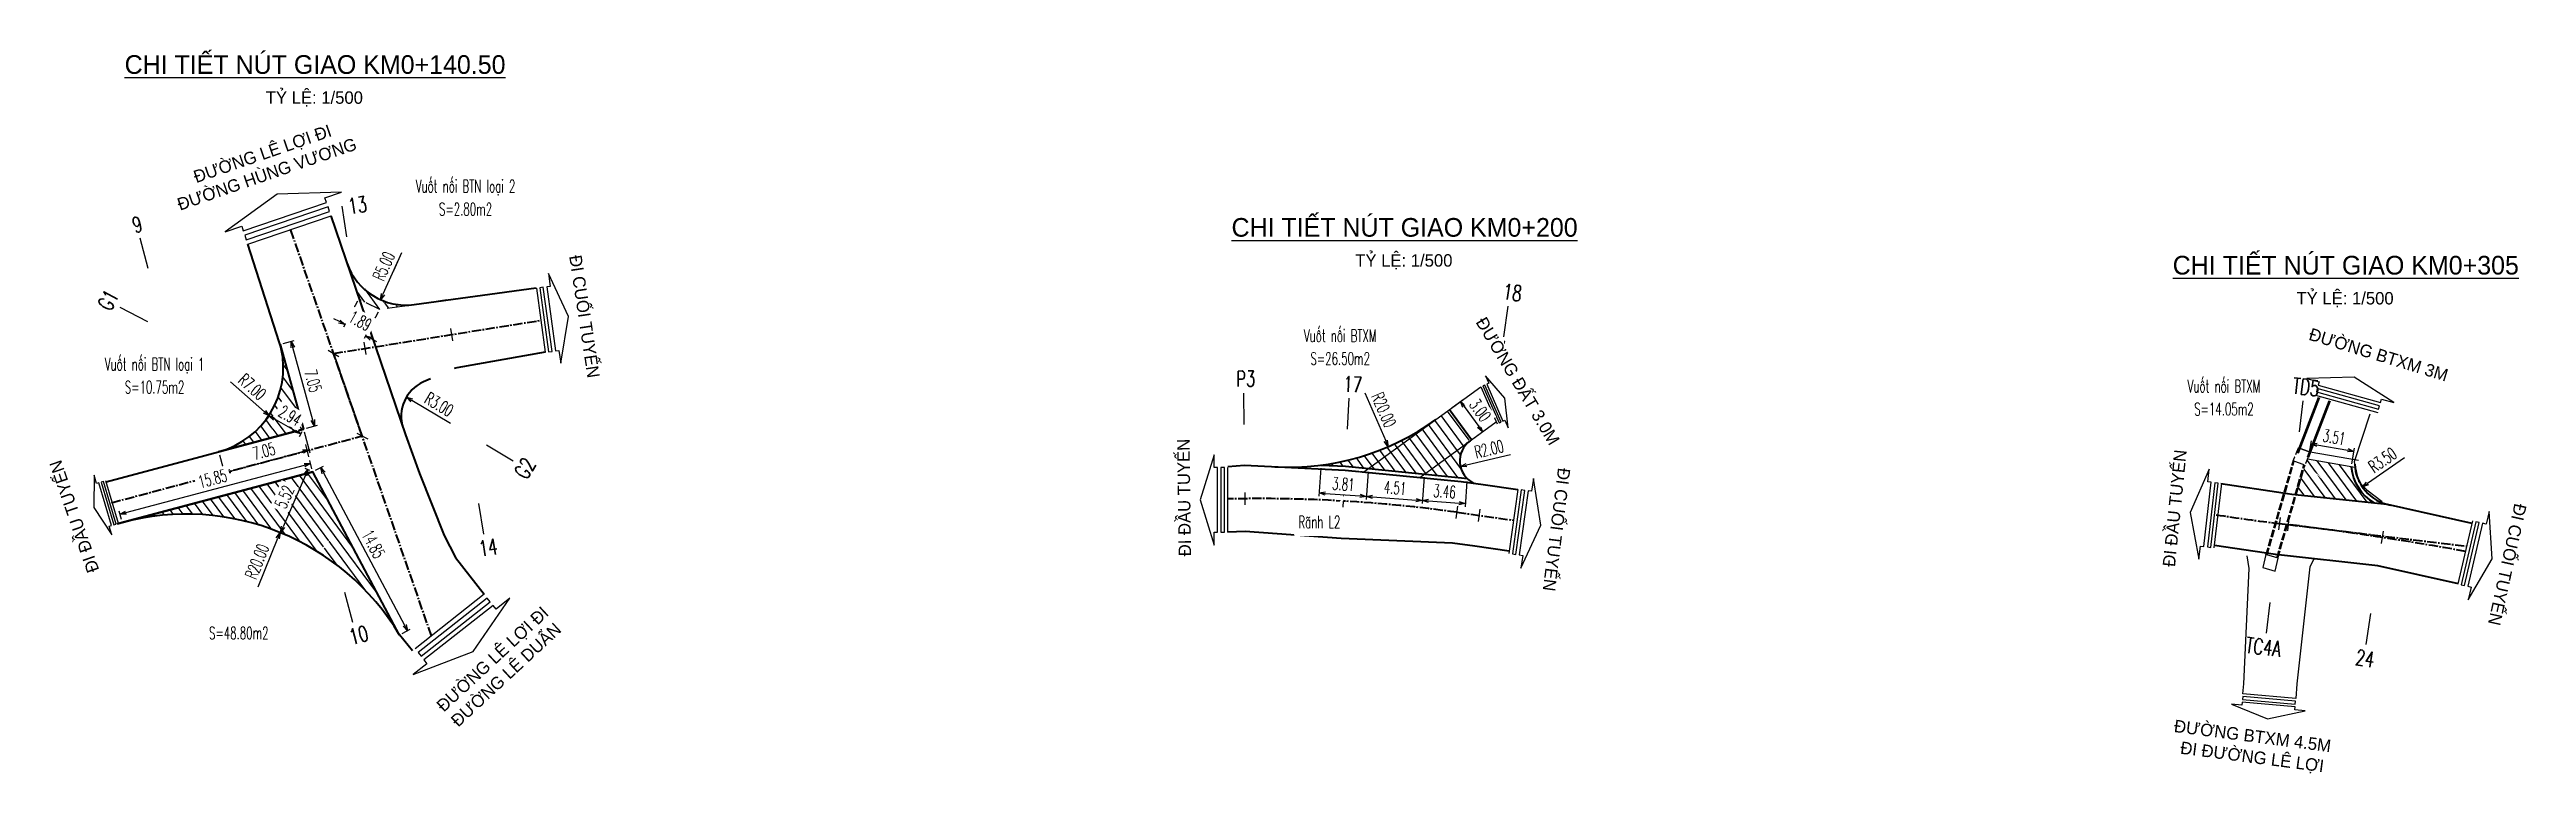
# Model space of a CAD drawing. Header units: centimetres. Extents: x 556321 to 560034, y 1839250 to 1840516.
# Drawn here: x 556499.8 to 556698.8, y 1839473.2 to 1839531.3 of the extents above; entities that cross this region are included whole.
import ezdxf
from ezdxf.enums import TextEntityAlignment as Align

# ---------------------------------------------------------------- set-up
doc = ezdxf.new("R2010")
doc.units = ezdxf.units.CM
doc.header["$MEASUREMENT"] = 0
doc.set_wipeout_variables(frame=1)
for name, pattern in [('ACAD_ISO02W100', [15, 12, -3]), ('ACAD_ISO03W100', [30, 12, -18]), ('CENTER2', [1.125, 0.75, -0.125, 0.125, -0.125])]:
    doc.linetypes.add(name, pattern=pattern)
for name, color, linetype in [('bovia', 1, 'Continuous'), ('CD', 6, 'Continuous'), ('Duong nhua Cu', 33, 'Continuous'), ('giaothong-leduong', 7, 'Continuous'), ('Line1', 40, 'Continuous'), ('sh(bs)', 31, 'Continuous'), ('SH1', 4, 'Continuous'), ('TEN', 7, 'Continuous'), ('ThongSoTuyen_TuyenPDP', 7, 'Continuous'), ('TUYEN', 7, 'Continuous'), ('vuot', 7, 'Continuous')]:
    doc.layers.add(name, color=color, linetype=linetype)
doc.styles.add('2D', font='vnsimple.shx', dxfattribs={"width": 0.6})
doc.styles.add('Khung ten', font='VHAVANB_3.TTF')
doc.styles.get("Standard").update_dxf_attribs({"font": 'Vnsimple.shx', "width": 0.7, "height": 2})
doc.dimstyles.new('D500', dxfattribs={"dimtxt": 1, "dimasz": 0.5, "dimexe": 0.25, "dimexo": 0.25, "dimgap": 0.35, "dimtad": 1, "dimzin": 0, "dimdsep": 46, "dimtxsty": '2D', "dimblk": 'OPEN30', "dimcen": 0, "dimdle": 0.7, "dimclrd": 7, "dimclre": 7, "dimclrt": 3, "dimaunit": 1, "dimadec": 3, "dimazin": 2, "dimtfac": 0.3478260869565218, "dimtix": 1, "dimtofl": 0, "dimtmove": 0, "dimatfit": 3, "dimldrblk": 'OPEN30', "dimfxl": 0, "dimtolj": 1, "dimtzin": 0, "dimarcsym": 0})
pattern_1 = [(306.551850037773, (-1181856.90266692, 2655771.721514723), (0.5020739027176107, 0.3722187477947708), [])]

msp = doc.modelspace()

# ---------------------------------------------------------------- texts
at = {"layer": 'sh(bs)', "color": 7, "lineweight": -2, "attachment_point": 1, "style": 'Khung ten'}
for s, insert, char_height, width, rotation in [('\\pi2.3395;®\xadêng lª lîi ®i \\P\\pi0.38217;®\xadêng hïng v\xad¬ng', (556509.0938035259, 1839520.779288232, -211.909), 1, 15.6354528111426, 19.09315439491431), ('\\pi3.0976;®i cuèi tuyÕn', (556542.1173050334, 1839517.952742414, -213.4455000000453), 1, 15.6354528111426, 278.5660927216898), ('§\xadêng §Êt 3.0m', (556615.2446419706, 1839509.958930064, -206.924), 1, 15.6354528111426, 300.8873392221798), ('\\pi3.3799;®i ®Çu tuyÕn', (556590.6023878282, 1839487.241724946, -5.912500002761988), 1, 15.6354528111426, 90.77501175448721), ('\\pi3.3799;®i ®Çu tuyÕn', (556504.0146057698, 1839486.008607787, -213.4455000000453), 1, 15.6354528111426, 109.14375151352587), ('\\pi3.0976;®i cuèi tuyÕn', (556622.4176386723, 1839500.722165366, -19.41560000276201), 1, 15.6354528111426, 262.84967221820636), ('\\pi3.0976;®i cuèi tuyÕn', (556699.5274450582, 1839497.741567621, -239.934700000383), 0.9999999999999999, 15.6354528111426, 257.548850006154), ('\\pi2.3395;®\xadêng lª lîi ®i \\P\\pi2.366;®\xadêng lª duÈn', (556529.123683233, 1839477.204902458, -213.4455000000453), 1, 15.6354528111426, 42.85838021147272), ('\\pi0.4779;®\xadêng btxm 4.5m \\P\\pi1.2043;®i ®\xadêng lª lîi', (556670.1326013692, 1839477.571412387, -418.6204999999592), 0.9999999999999999, 13.36492190141626, 352.61648671743336)]:
    msp.add_mtext(s, dxfattribs=dict(at, insert=insert, char_height=char_height, width=width, rotation=rotation))
at = {"layer": 'TEN', "color": 7, "style": 'Khung ten'}
for s, height, p in [('%%Uchi tiÕt nót giao km0+140.50', 1.5, (556521.1802397373, 1839530.130681976, 38.00000000036394)), ('tû lÖ: 1/500', 1, (556521.122488107, 1839527.47595575, 38.00000000036394)), ('%%Uchi tiÕt nót giao km0+305', 1.5, (556684.3209161563, 1839514.010905694, -168.9239999996361)), ('tû lÖ: 1/500', 1, (556684.263164526, 1839511.356179468, -168.9239999996361))]:
    msp.add_text(s, height=height, dxfattribs=at).set_placement(p, align=Align.MIDDLE_CENTER)
at = {"layer": 'ThongSoTuyen_TuyenPDP', "color": 1, "lineweight": -2, "width": 0.7}
for s, rotation, p in [('9', 14.91259113576902, (556506.6951499176, 1839516.577728173, -414.457)), ('13', 9.090174456956367, (556523.9414332294, 1839518.103353032, -414.457)), ('G1', 62.01600778614364, (556504.7544197805, 1839510.234835038, -414.457)), ('18', 352.0758411346093, (556616.5463869913, 1839511.301319999, -206.924)), ('P3', 0.5830077941097601, (556595.1883278334, 1839504.258043219, -206.924)), ('17', 356.6444512009488, (556603.7570280781, 1839503.858724229, -206.924)), ('TD5', 353.1055910955736, (556679.9970961218, 1839503.723514215, -413.9399999999592)), ('G2', 59.10479945822905, (556538.1916408819, 1839496.713879838, -414.457)), ('14', 9.090174456956367, (556534.4403356367, 1839490.587696618, -414.457)), ('10', 14.91259113576902, (556524.1157549091, 1839483.500727205, -414.457)), ('TC4A', 353.1055911220611, (556676.2429697526, 1839482.882903722, -413.9399999999592)), ('24', 351.2880242324454, (556685.0391975163, 1839481.916025458, -413.9399999999592))]:
    msp.add_text(s, height=1.25, rotation=rotation, dxfattribs=at).set_placement(p)
at = {"layer": 'vuot', "color": 3, "style": '2D', "width": 0.6}
msp.add_text('Vuèt nèi BTN lo¹i 1', height=0.9999999999999999, rotation=359.9953327796568, dxfattribs=at).set_placement((556515.0535329627, 1839485.805692506, -830.0930000000001), align=Align.CENTER)

# ---------------------------------------------------------------- blocks, each defined once
blk = doc.blocks.new('_Open30')
at = {"color": 0, "linetype": 'ByBlock', "lineweight": -2}
for p, q in [((-1, 0.26794919), (0, 0)), ((0, 0), (-1, -0.26794919)), ((0, 0), (-1, 0))]:
    blk.add_line(p, q, dxfattribs=at)
blk = doc.blocks.new('*D103')
at = {"layer": 'Defpoints', "color": 0, "lineweight": -2, "transparency": 16777216}
blk.add_point((556525.8478913775, 1839511.083817843, 415.886), dxfattribs=at)
at = {"layer": 'vuot', "color": 7, "lineweight": -2, "transparency": 16777216}
blk.add_line((556516.6129631759, 1839488.17517098), (556518.1832748539, 1839492.070568422), dxfattribs=at)
at = {"layer": 'vuot', "color": 3, "transparency": 16777216, "insert": (556516.5162938373, 1839490.208801978), "char_height": 1, "attachment_point": 5, "rotation": 68.04466249313846, "style": '2D', "bg_fill": 3, "box_fill_scale": 1.25, "bg_fill_color": 256, "bg_fill_true_color": 13158600, "bg_fill_transparency": 0}
blk.add_mtext('\\A1;R20.00', dxfattribs=at)
at = {"layer": 'Defpoints', "color": 0, "lineweight": -2, "transparency": 16777216}
blk.add_point((556518.3702167204, 1839492.534306213, 415.886), dxfattribs=at)
at = {"layer": 'vuot', "color": 7, "lineweight": -2, "transparency": 16777216, "xscale": 0.4999999999999999, "yscale": 0.4999999999999999, "zscale": 0.4999999999999999, "rotation": 68.04466249313847}
blk.add_blockref('_Open30', (556518.3702167204, 1839492.534306213), dxfattribs=at)
blk = doc.blocks.new('*D104')
at = {"layer": 'Defpoints', "color": 0, "lineweight": -2, "transparency": 16777216}
blk.add_point((556522.7254219953, 1839497.260187072, 414.457), dxfattribs=at)
at = {"layer": 'vuot', "color": 7, "lineweight": -2, "transparency": 16777216}
blk.add_line((556514.3981299947, 1839504.642687323), (556517.1133189143, 1839502.235556304), dxfattribs=at)
at = {"layer": 'vuot', "color": 3, "transparency": 16777216, "insert": (556516.1325295315, 1839504.241005803), "char_height": 1, "attachment_point": 5, "rotation": 318.441640532388, "style": '2D', "bg_fill": 3, "box_fill_scale": 1.25, "bg_fill_color": 256, "bg_fill_true_color": 13158600, "bg_fill_transparency": 0}
blk.add_mtext('\\A1;R7.00', dxfattribs=at)
at = {"layer": 'Defpoints', "color": 0, "lineweight": -2, "transparency": 16777216}
blk.add_point((556517.4874591198, 1839501.903865021, 414.457), dxfattribs=at)
at = {"layer": 'vuot', "color": 7, "lineweight": -2, "transparency": 16777216, "xscale": 0.5, "yscale": 0.5, "zscale": 0.5, "rotation": 318.441640532388}
blk.add_blockref('_Open30', (556517.4874591198, 1839501.903865021), dxfattribs=at)
blk = doc.blocks.new('*D105')
at = {"layer": 'Defpoints', "color": 0, "lineweight": -2, "transparency": 16777216}
for p in [(556525.9315798003, 1839504.937254486), (556528.511447115, 1839503.406148793)]:
    blk.add_point(p, dxfattribs=at)
at = {"layer": 'vuot', "color": 7, "lineweight": -2, "transparency": 16777216}
blk.add_line((556532.0618359424, 1839501.299055721), (556528.9414250007, 1839503.150964511), dxfattribs=at)
at = {"layer": 'vuot', "color": 3, "transparency": 16777216, "insert": (556531.150432694, 1839502.828380381), "char_height": 1, "attachment_point": 5, "rotation": 329.3116172637432, "style": '2D', "bg_fill": 3, "box_fill_scale": 1.25, "bg_fill_color": 256, "bg_fill_true_color": 13158600, "bg_fill_transparency": 0}
blk.add_mtext('\\A1;R3.00', dxfattribs=at)
at = {"layer": 'vuot', "color": 7, "lineweight": -2, "transparency": 16777216, "xscale": 0.5, "yscale": 0.5, "zscale": 0.5, "rotation": 149.3116172637432}
blk.add_blockref('_Open30', (556528.511447115, 1839503.406148793), dxfattribs=at)
blk = doc.blocks.new('*D106')
at = {"layer": 'bovia', "color": 7, "lineweight": -2, "transparency": 16777216}
blk.add_line((556528.115778604, 1839515.00839011), (556526.6350990476, 1839511.695669376), dxfattribs=at)
at = {"layer": 'Defpoints', "color": 0, "lineweight": -2, "transparency": 16777216}
blk.add_point((556526.4310684002, 1839511.239192109, -414.457), dxfattribs=at)
at = {"layer": 'bovia', "color": 3, "lineweight": -2, "transparency": 16777216, "insert": (556526.7014427966, 1839513.927120476), "char_height": 1, "attachment_point": 5, "rotation": 65.91689355895309, "style": '2D', "bg_fill": 3, "box_fill_scale": 1.25, "bg_fill_color": 256, "bg_fill_true_color": 13158600, "bg_fill_transparency": 0}
blk.add_mtext('\\A1;R5.00', dxfattribs=at)
at = {"layer": 'Defpoints', "color": 0, "lineweight": -2, "transparency": 16777216}
blk.add_point((556528.4713748754, 1839515.803964774, -414.457), dxfattribs=at)
at = {"layer": 'bovia', "color": 7, "lineweight": -2, "transparency": 16777216, "xscale": 0.5, "yscale": 0.5, "zscale": 0.5, "rotation": 245.9168935589531}
blk.add_blockref('_Open30', (556526.4310684002, 1839511.239192109), dxfattribs=at)
blk = doc.blocks.new('A$C50875B7A')
at = {"layer": 'giaothong-leduong', "linetype": 'Continuous'}
blk.add_line((-1.323758624494076e-06, 26.84161570714787), (12.61659001570661, 1.845183502417058), dxfattribs=at)
blk.add_lwpolyline([(3.725700207985938, 34.99500543926843), (6.249018475878984, 29.99571899836883), (4.686763526056893, 29.20719317556359), (17.30335486552212, 4.21076097083278), (18.86560981546063, 4.999286793638021), (21.38892808347009, 3.527384251356125e-07), (18.80633394536562, 20.65160618722439)], close=True, dxfattribs=at)
at = {"layer": 'giaothong-leduong'}
blk.add_lwpolyline([(15.74109991570003, 3.422235148027539), (3.124508576001972, 28.41866735299118), (1.562253626179881, 27.63014152995311), (14.17884496564511, 2.633709325222299)], close=True, dxfattribs=at)
blk = doc.blocks.new('*D107')
at = {"layer": 'bovia', "color": 7, "lineweight": -2, "transparency": 16777216}
for p, q in [((556520.3109970236, 1839500.614457875), (556520.7636712571, 1839498.925054637)), ((556513.5020463851, 1839498.790005051), (556513.9547206184, 1839497.100601812)), ((556514.3729787704, 1839497.471492792), (556520.2160035826, 1839499.037126571))]:
    blk.add_line(p, q, dxfattribs=at)
at = {"layer": 'Defpoints', "color": 0, "lineweight": -2, "transparency": 16777216}
for p in [(556520.2462922623, 1839500.855939332), (556513.4373416238, 1839499.031486507), (556520.6989664957, 1839499.166536094)]:
    blk.add_point(p, dxfattribs=at)
at = {"layer": 'bovia', "color": 7, "lineweight": -2, "transparency": 16777216, "xscale": 0.5, "yscale": 0.5, "zscale": 0.5}
for p, rotation in [((556520.6989664957, 1839499.166536094), 14.99999999973278), ((556513.8900158573, 1839497.342083269), 194.9999999997328)]:
    blk.add_blockref('_Open30', p, dxfattribs=dict(at, rotation=rotation))
at = {"layer": 'bovia', "color": 3, "lineweight": -2, "transparency": 16777216, "insert": (556517.0744949881, 1839499.075346634), "char_height": 1, "attachment_point": 5, "rotation": 14.999999999732779, "style": '2D', "bg_fill": 3, "box_fill_scale": 1.25, "bg_fill_color": 256, "bg_fill_true_color": 13158600, "bg_fill_transparency": 0}
blk.add_mtext('\\A1;7.05', dxfattribs=at)
blk = doc.blocks.new('*D108')
at = {"layer": 'bovia', "color": 7, "lineweight": -2, "transparency": 16777216}
for p, q in [((556518.6208085339, 1839507.708741456), (556519.5049201739, 1839507.951904355)), ((556521.0007068317, 1839501.570676961), (556519.3964656347, 1839507.403508865)), ((556520.4902388596, 1839500.911713136), (556521.3743504998, 1839501.154876035))]:
    blk.add_line(p, q, dxfattribs=at)
at = {"layer": 'Defpoints', "color": 0, "lineweight": -2, "transparency": 16777216}
for p in [(556518.3797594302, 1839507.642444174), (556519.2638710702, 1839507.885607073), (556520.2491897559, 1839500.845415854)]:
    blk.add_point(p, dxfattribs=at)
at = {"layer": 'bovia', "color": 7, "lineweight": -2, "transparency": 16777216, "xscale": 0.5, "yscale": 0.5, "zscale": 0.5}
for p, rotation in [((556519.2638710702, 1839507.885607073), 105.3781911536904), ((556521.1333013962, 1839501.088578753), 285.3781911536904)]:
    blk.add_blockref('_Open30', p, dxfattribs=dict(at, rotation=rotation))
at = {"layer": 'bovia', "color": 3, "lineweight": -2, "transparency": 16777216, "insert": (556521.0181531857, 1839504.712503672), "char_height": 1, "attachment_point": 5, "rotation": 285.37819115369035, "style": '2D', "bg_fill": 3, "box_fill_scale": 1.25, "bg_fill_color": 256, "bg_fill_true_color": 13158600, "bg_fill_transparency": 0}
blk.add_mtext('\\A1;7.05', dxfattribs=at)
blk = doc.blocks.new('*D109')
at = {"layer": 'bovia', "color": 7, "lineweight": -2, "transparency": 16777216}
for p, q in [((556517.5734725923, 1839502.09251085), (556517.3483012931, 1839501.700089857)), ((556519.59034066, 1839500.701839327), (556517.9064013233, 1839501.668084288)), ((556520.1247675226, 1839500.628576956), (556519.8995962235, 1839500.236155962))]:
    blk.add_line(p, q, dxfattribs=at)
at = {"layer": 'bovia', "color": 7, "lineweight": -2, "transparency": 16777216, "xscale": 0.5, "yscale": 0.5, "zscale": 0.5}
for p, rotation in [((556517.4727235264, 1839501.916928755), 150.1527815228153), ((556520.0240184568, 1839500.45299486), 330.1527815228153)]:
    blk.add_blockref('_Open30', p, dxfattribs=dict(at, rotation=rotation))
at = {"layer": 'bovia', "color": 3, "lineweight": -2, "transparency": 16777216, "insert": (556519.1714065848, 1839501.922214062), "char_height": 1, "attachment_point": 5, "rotation": 330.15278152281525, "style": '2D', "bg_fill": 3, "box_fill_scale": 1.25, "bg_fill_color": 256, "bg_fill_true_color": 13158600, "bg_fill_transparency": 0}
blk.add_mtext('\\A1;2.94', dxfattribs=at)
at = {"layer": 'Defpoints', "color": 0, "lineweight": -2, "transparency": 16777216}
for p in [(556517.4727235264, 1839501.916928755), (556517.6978948256, 1839502.309349749), (556520.2491897559, 1839500.845415854)]:
    blk.add_point(p, dxfattribs=at)
blk = doc.blocks.new('*D110')
at = {"layer": 'bovia', "color": 7, "lineweight": -2, "transparency": 16777216}
for p, q in [((556505.9884637133, 1839494.132638721), (556520.3353701563, 1839497.953100007)), ((556520.9299300532, 1839497.6634338), (556520.754201633, 1839498.323343433)), ((556505.6166985072, 1839493.585648215), (556505.440970087, 1839494.245557847))]:
    blk.add_line(p, q, dxfattribs=at)
at = {"layer": 'Defpoints', "color": 0, "lineweight": -2, "transparency": 16777216}
for p in [(556520.8185327079, 1839498.081762157), (556520.9942611281, 1839497.421852524, 1.42900000000003), (556505.6810295819, 1839493.344066939, 1.42900000000003)]:
    blk.add_point(p, dxfattribs=at)
at = {"layer": 'bovia', "color": 7, "lineweight": -2, "transparency": 16777216, "xscale": 0.5, "yscale": 0.5, "zscale": 0.5}
for p, rotation in [((556520.8185327079, 1839498.081762157), 14.9113545636438), ((556505.5053011618, 1839494.003976571), 194.9113545636438)]:
    blk.add_blockref('_Open30', p, dxfattribs=dict(at, rotation=rotation))
at = {"layer": 'bovia', "color": 3, "lineweight": -2, "transparency": 16777216, "insert": (556512.9431912806, 1839496.864245702), "char_height": 1, "attachment_point": 5, "rotation": 14.911354563643798, "style": '2D', "bg_fill": 3, "box_fill_scale": 1.25, "bg_fill_color": 256, "bg_fill_true_color": 13158600, "bg_fill_transparency": 0}
blk.add_mtext('\\A1;15.85', dxfattribs=at)
blk = doc.blocks.new('*D111')
at = {"layer": 'bovia', "color": 7, "lineweight": -2, "transparency": 16777216}
for p, q in [((556521.2149844258, 1839497.53924599), (556521.8516087083, 1839497.877839749)), ((556521.8656723425, 1839497.318999687), (556528.3699574607, 1839485.089637099)), ((556528.1888434076, 1839484.426990211), (556528.8254676902, 1839484.76558397))]:
    blk.add_line(p, q, dxfattribs=at)
at = {"layer": 'Defpoints', "color": 0, "lineweight": -2, "transparency": 16777216}
for p in [(556520.9942611281, 1839497.421852524, 1.42900000000003), (556527.9681201099, 1839484.309596745, 1.42900000000003), (556528.6047443926, 1839484.648190504)]:
    blk.add_point(p, dxfattribs=at)
at = {"layer": 'bovia', "color": 7, "lineweight": -2, "transparency": 16777216, "xscale": 0.5, "yscale": 0.5, "zscale": 0.5}
for p, rotation in [((556521.6308854106, 1839497.760446283), 118.006638669056), ((556528.6047443926, 1839484.648190504), 298.006638669056)]:
    blk.add_blockref('_Open30', p, dxfattribs=dict(at, rotation=rotation))
at = {"layer": 'bovia', "color": 3, "lineweight": -2, "transparency": 16777216, "insert": (556525.8682741137, 1839491.603456178), "char_height": 1, "attachment_point": 5, "rotation": 298.006638669056, "style": '2D', "bg_fill": 3, "box_fill_scale": 1.25, "bg_fill_color": 256, "bg_fill_true_color": 13158600, "bg_fill_transparency": 0}
blk.add_mtext('\\A1;14.85', dxfattribs=at)
blk = doc.blocks.new('*D112')
at = {"layer": 'bovia', "color": 7, "lineweight": -2, "transparency": 16777216}
for p, q in [((556520.7649917719, 1839497.521529814), (556520.3779458541, 1839497.689802143)), ((556520.4078606297, 1839497.131586139), (556518.6043670608, 1839492.983341258)), ((556518.5627890413, 1839492.456207507), (556518.1757431236, 1839492.624479835))]:
    blk.add_line(p, q, dxfattribs=at)
at = {"layer": 'Defpoints', "color": 0, "lineweight": -2, "transparency": 16777216}
for p in [(556520.9942611282, 1839497.421852524, 1.42900000000003), (556518.40501248, 1839492.524802545), (556518.7920583977, 1839492.356530217, 1.42900000000003)]:
    blk.add_point(p, dxfattribs=at)
at = {"layer": 'bovia', "color": 7, "lineweight": -2, "transparency": 16777216, "xscale": 0.5, "yscale": 0.5, "zscale": 0.5}
for p, rotation in [((556520.6072152106, 1839497.590124852), 66.50249329043764), ((556518.40501248, 1839492.524802545), 246.5024932904377)]:
    blk.add_blockref('_Open30', p, dxfattribs=dict(at, rotation=rotation))
at = {"layer": 'bovia', "color": 3, "lineweight": -2, "transparency": 16777216, "insert": (556518.7265980338, 1839495.396366486), "char_height": 1, "attachment_point": 5, "rotation": 66.50249329043767, "style": '2D', "bg_fill": 3, "box_fill_scale": 1.25, "bg_fill_color": 256, "bg_fill_true_color": 13158600, "bg_fill_transparency": 0}
blk.add_mtext('\\A1;5.52', dxfattribs=at)
blk = doc.blocks.new('*D114')
at = {"layer": 'bovia', "color": 7, "lineweight": -2, "transparency": 16777216}
for p, q in [((556523.1317364539, 1839509.478039915), (556522.6910670256, 1839509.71428228)), ((556524.5869135777, 1839511.134186859), (556523.4542846994, 1839509.021462836)), ((556526.2550298024, 1839510.239911701), (556525.1224009241, 1839508.127187678)), ((556525.6811915347, 1839508.111280027), (556526.121860963, 1839507.875037662))]:
    blk.add_line(p, q, dxfattribs=at)
at = {"layer": 'bovia', "color": 7, "lineweight": -2, "transparency": 16777216, "xscale": 0.5, "yscale": 0.5, "zscale": 0.5}
for p, rotation in [((556523.572405882, 1839509.24179755), 331.8042929834847), ((556525.2405221066, 1839508.347522392), 151.8042929834847)]:
    blk.add_blockref('_Open30', p, dxfattribs=dict(at, rotation=rotation))
at = {"layer": 'bovia', "color": 3, "lineweight": -2, "transparency": 16777216, "insert": (556524.8080760152, 1839509.543797999), "char_height": 1, "attachment_point": 5, "rotation": 331.8042929834847, "style": '2D', "bg_fill": 3, "box_fill_scale": 1.25, "bg_fill_color": 256, "bg_fill_true_color": 13158600, "bg_fill_transparency": 0}
blk.add_mtext('\\A1;1.89', dxfattribs=at)
at = {"layer": 'Defpoints', "color": 0, "lineweight": -2, "transparency": 16777216}
for p in [(556524.7050347604, 1839511.354521573, 13.70800000000003), (556526.3731509851, 1839510.460246415, 13.70800000000003), (556523.572405882, 1839509.24179755)]:
    blk.add_point(p, dxfattribs=at)
blk = doc.blocks.new('*D117')
at = {"layer": 'Defpoints', "color": 0, "lineweight": -2, "transparency": 16777216}
for p in [(556599.4573966844, 1839517.789379255, 411.989), (556607.3923693402, 1839499.430833318, 411.989)]:
    blk.add_point(p, dxfattribs=at)
at = {"layer": 'vuot', "color": 7, "lineweight": -2, "transparency": 16777216}
blk.add_line((556605.5276507656, 1839503.745091614), (556607.1939950237, 1839499.889796966), dxfattribs=at)
at = {"layer": 'vuot', "color": 3, "lineweight": -2, "transparency": 16777216, "insert": (556607.041873939, 1839502.384162453), "char_height": 1, "attachment_point": 5, "rotation": 293.3750765226343, "style": '2D', "bg_fill": 3, "box_fill_scale": 1.25, "bg_fill_color": 256, "bg_fill_true_color": 13158600, "bg_fill_transparency": 0}
blk.add_mtext('\\A1;R20.00', dxfattribs=at)
at = {"layer": 'vuot', "color": 7, "lineweight": -2, "transparency": 16777216, "xscale": 0.5, "yscale": 0.5, "zscale": 0.5, "rotation": 293.3750765226343}
blk.add_blockref('_Open30', (556607.3923693402, 1839499.430833318), dxfattribs=at)
blk = doc.blocks.new('*D118')
at = {"layer": 'vuot', "color": 7, "lineweight": -2, "transparency": 16777216}
blk.add_line((556617.2170709468, 1839498.772430238), (556613.6845167283, 1839497.943218983), dxfattribs=at)
at = {"layer": 'vuot', "color": 3, "lineweight": -2, "transparency": 16777216, "insert": (556615.4999341099, 1839499.242463087), "char_height": 1, "attachment_point": 5, "rotation": 13.210117622376446, "style": '2D', "bg_fill": 3, "box_fill_scale": 1.25, "bg_fill_color": 256, "bg_fill_true_color": 13158600, "bg_fill_transparency": 0}
blk.add_mtext('\\A1;R2.00', dxfattribs=at)
at = {"layer": 'Defpoints', "color": 0, "lineweight": -2, "transparency": 16777216}
for p in [(556613.1977474462, 1839497.82895759, 411.989), (556615.1448245742, 1839498.286003164, 411.989)]:
    blk.add_point(p, dxfattribs=at)
at = {"layer": 'vuot', "color": 7, "lineweight": -2, "transparency": 16777216, "xscale": 0.4999999999999999, "yscale": 0.4999999999999999, "zscale": 0.4999999999999999, "rotation": 193.2101176223765}
blk.add_blockref('_Open30', (556613.1977474462, 1839497.82895759), dxfattribs=at)
blk = doc.blocks.new('*D120')
at = {"layer": 'Defpoints', "color": 0, "lineweight": -2, "transparency": 16777216}
blk.add_point((556612.3261437009, 1839502.423087561, 411.989), dxfattribs=at)
at = {"layer": 'vuot', "color": 7, "lineweight": -2, "transparency": 16777216}
for p, q in [((556612.5283228899, 1839502.570137129), (556613.4100211461, 1839503.211416522)), ((556613.501941093, 1839502.660008575), (556614.678337637, 1839501.042575061)), ((556614.292917706, 1839500.143986858), (556615.1746159621, 1839500.785266251))]:
    blk.add_line(p, q, dxfattribs=at)
at = {"layer": 'vuot', "color": 7, "lineweight": -2, "transparency": 16777216, "xscale": 0.5, "yscale": 0.5, "zscale": 0.5}
for p, rotation in [((556613.207841957, 1839503.064366953), 126.0292560952485), ((556614.972436773, 1839500.638216683), 306.0292560952486)]:
    blk.add_blockref('_Open30', p, dxfattribs=dict(at, rotation=rotation))
at = {"layer": 'vuot', "color": 3, "lineweight": -2, "transparency": 16777216, "insert": (556614.7775486084, 1839502.35126035), "char_height": 1, "attachment_point": 5, "rotation": 306.0292560952485, "style": '2D', "bg_fill": 3, "box_fill_scale": 1.25, "bg_fill_color": 256, "bg_fill_true_color": 13158600, "bg_fill_transparency": 0}
blk.add_mtext('\\A1;3.00', dxfattribs=at)
at = {"layer": 'Defpoints', "color": 0, "lineweight": -2, "transparency": 16777216}
for p in [(556614.0907385169, 1839499.99693729, 411.989), (556614.972436773, 1839500.638216683)]:
    blk.add_point(p, dxfattribs=at)
blk = doc.blocks.new('*D121')
at = {"layer": 'vuot', "color": 7, "lineweight": -2, "transparency": 16777216}
for p, q in [((556601.9791084558, 1839497.701986691), (556601.8155082106, 1839495.466655896)), ((556605.7774259023, 1839497.423993981), (556605.6138256572, 1839495.188663186)), ((556602.3324227188, 1839495.679492433), (556605.1334077232, 1839495.474492871))]:
    blk.add_line(p, q, dxfattribs=at)
at = {"layer": 'vuot', "color": 7, "lineweight": -2, "transparency": 16777216, "xscale": 0.5, "yscale": 0.5, "zscale": 0.5}
for p, rotation in [((556601.8337564977, 1839495.715989007), 175.814077947952), ((556605.6320739442, 1839495.437996297), 355.814077947952)]:
    blk.add_blockref('_Open30', p, dxfattribs=dict(at, rotation=rotation))
at = {"layer": 'vuot', "color": 3, "lineweight": -2, "transparency": 16777216, "insert": (556603.7949593969, 1839496.424725228), "char_height": 1, "attachment_point": 5, "rotation": 355.814077947952, "style": '2D', "bg_fill": 3, "box_fill_scale": 1.25, "bg_fill_color": 256, "bg_fill_true_color": 13158600, "bg_fill_transparency": 0}
blk.add_mtext('\\A1;3.81', dxfattribs=at)
at = {"layer": 'Defpoints', "color": 0, "lineweight": -2, "transparency": 16777216}
for p in [(556601.9973567429, 1839497.951319802, 411.989), (556605.7956741893, 1839497.673327092, 411.989), (556605.6320739442, 1839495.437996297)]:
    blk.add_point(p, dxfattribs=at)
blk = doc.blocks.new('*D122')
at = {"layer": 'Defpoints', "color": 0, "lineweight": -2, "transparency": 16777216}
blk.add_point((556610.2861648207, 1839497.229783457, 411.989), dxfattribs=at)
at = {"layer": 'vuot', "color": 7, "lineweight": -2, "transparency": 16777216}
for p, q in [((556605.7774259024, 1839497.423993981), (556605.6138256573, 1839495.188663187)), ((556610.2679165336, 1839496.980450346), (556610.1126802382, 1839494.859399297)), ((556606.1307401655, 1839495.401499723), (556609.6322623041, 1839495.145228982))]:
    blk.add_line(p, q, dxfattribs=at)
at = {"layer": 'vuot', "color": 7, "lineweight": -2, "transparency": 16777216, "xscale": 0.5, "yscale": 0.5, "zscale": 0.5}
for p, rotation in [((556605.6320739443, 1839495.437996297), 175.8140779479521), ((556610.1309285252, 1839495.108732407), 355.8140779479521)]:
    blk.add_blockref('_Open30', p, dxfattribs=dict(at, rotation=rotation))
at = {"layer": 'vuot', "color": 3, "lineweight": -2, "transparency": 16777216, "insert": (556607.9435454108, 1839496.121096928), "char_height": 1, "attachment_point": 5, "rotation": 355.81407794795206, "style": '2D', "bg_fill": 3, "box_fill_scale": 1.25, "bg_fill_color": 256, "bg_fill_true_color": 13158600, "bg_fill_transparency": 0}
blk.add_mtext('\\A1;4.51', dxfattribs=at)
at = {"layer": 'Defpoints', "color": 0, "lineweight": -2, "transparency": 16777216}
for p in [(556605.7956741895, 1839497.673327092, 411.989), (556610.1309285252, 1839495.108732407)]:
    blk.add_point(p, dxfattribs=at)
blk = doc.blocks.new('*D123')
at = {"layer": 'vuot', "color": 7, "lineweight": -2, "transparency": 16777216}
for p, q in [((556610.2679165336, 1839496.980450346), (556610.1126802382, 1839494.859399297)), ((556613.7127113276, 1839496.622107974), (556613.5652079305, 1839494.60671438)), ((556610.6295947463, 1839495.072235833), (556613.0847899964, 1839494.892544064))]:
    blk.add_line(p, q, dxfattribs=at)
at = {"layer": 'vuot', "color": 7, "lineweight": -2, "transparency": 16777216, "xscale": 0.5, "yscale": 0.5, "zscale": 0.5}
for p, rotation in [((556610.1309285252, 1839495.108732407), 175.8140779479521), ((556613.5834562175, 1839494.85604749), 355.8140779479521)]:
    blk.add_blockref('_Open30', p, dxfattribs=dict(at, rotation=rotation))
at = {"layer": 'vuot', "color": 3, "lineweight": -2, "transparency": 16777216, "insert": (556611.9192365473, 1839495.830122525), "char_height": 1, "attachment_point": 5, "rotation": 355.81407794795206, "style": '2D', "bg_fill": 3, "box_fill_scale": 1.25, "bg_fill_color": 256, "bg_fill_true_color": 13158600, "bg_fill_transparency": 0}
blk.add_mtext('\\A1;3.46', dxfattribs=at)
at = {"layer": 'Defpoints', "color": 0, "lineweight": -2, "transparency": 16777216}
for p in [(556610.2861648207, 1839497.229783457, 411.989), (556613.7309596147, 1839496.871441084, 413.94), (556613.5834562175, 1839494.85604749)]:
    blk.add_point(p, dxfattribs=at)
blk = doc.blocks.new('*D124')
at = {"layer": 'TUYEN', "color": 7, "lineweight": -2, "transparency": 16777216}
blk.add_line((556689.0493532586, 1839498.545860718), (556686.0637097749, 1839496.483710481), dxfattribs=at)
at = {"layer": 'TUYEN', "color": 3, "lineweight": -2, "transparency": 16777216, "insert": (556687.2791725477, 1839498.356255743), "char_height": 1, "attachment_point": 5, "rotation": 34.63239955179136, "style": '2D', "bg_fill": 3, "box_fill_scale": 1.25, "bg_fill_color": 256, "bg_fill_true_color": 13158600, "bg_fill_transparency": 0}
blk.add_mtext('\\A1;R3.50', dxfattribs=at)
at = {"layer": 'Defpoints', "color": 0, "lineweight": -2, "transparency": 16777216}
for p in [(556688.5321551749, 1839498.188637842, 406.157), (556685.6523022082, 1839496.19955592, 406.157)]:
    blk.add_point(p, dxfattribs=at)
at = {"layer": 'TUYEN', "color": 7, "lineweight": -2, "transparency": 16777216, "xscale": 0.4999999999999999, "yscale": 0.4999999999999999, "zscale": 0.4999999999999999, "rotation": 214.6323995517913}
blk.add_blockref('_Open30', (556685.6523022082, 1839496.19955592), dxfattribs=at)
blk = doc.blocks.new('*D126')
at = {"layer": 'Defpoints', "color": 0, "lineweight": -2, "transparency": 16777216}
blk.add_point((556684.7508190176, 1839497.812477148, 406.157), dxfattribs=at)
at = {"layer": 'TUYEN', "color": 7, "lineweight": -2, "transparency": 16777216}
for p, q in [((556681.340896691, 1839498.664023958), (556681.5589697193, 1839499.908073885)), ((556682.0082953997, 1839499.575498431), (556684.4764013201, 1839499.142857167)), ((556684.7939840634, 1839498.058722511), (556685.012057092, 1839499.302772439))]:
    blk.add_line(p, q, dxfattribs=at)
at = {"layer": 'TUYEN', "color": 7, "lineweight": -2, "transparency": 16777216, "xscale": 0.5, "yscale": 0.5, "zscale": 0.5}
for p, rotation in [((556681.5158046735, 1839499.661828522), 170.0574761132935), ((556684.9688920463, 1839499.056527075), 350.0574761132935)]:
    blk.add_blockref('_Open30', p, dxfattribs=dict(at, rotation=rotation))
at = {"layer": 'TUYEN', "color": 3, "lineweight": -2, "transparency": 16777216, "insert": (556683.3891095156, 1839500.196412033), "char_height": 1, "attachment_point": 5, "rotation": 350.05747611329355, "style": '2D', "bg_fill": 3, "box_fill_scale": 1.25, "bg_fill_color": 256, "bg_fill_true_color": 13158600, "bg_fill_transparency": 0}
blk.add_mtext('\\A1;3.51', dxfattribs=at)
at = {"layer": 'Defpoints', "color": 0, "lineweight": -2, "transparency": 16777216}
for p in [(556681.2977316452, 1839498.417778594, 406.157), (556684.9688920463, 1839499.056527075)]:
    blk.add_point(p, dxfattribs=at)

# ---------------------------------------------------------------- hatches: boundary and pattern name
at = {"layer": 'vuot'}
h = msp.add_hatch(dxfattribs=at)
h.set_pattern_fill('ANSI31', color=8, scale=4.999999999999999, angle=-98.44814996222703, style=0)
h.set_pattern_definition(pattern_1)
edge = h.paths.add_edge_path()
edge.add_arc((556529.0781518291, 1839516.468127948), 5.855308051032789, 210.948248597606, 261.0232858638172)
edge.add_line((556528.1645303091, 1839510.684536668), (556526.3740766244, 1839510.45782583))
edge.add_line((556526.3740766244, 1839510.45782583), (556524.8794384525, 1839511.183281365))
edge.add_line((556524.8794384525, 1839511.183281365), (556524.7059788281, 1839511.352135361))
edge.add_line((556524.7059788281, 1839511.352135361), (556524.0564513961, 1839513.456955895))
at = {"layer": 'vuot', "lineweight": -2}
h = msp.add_hatch(dxfattribs=at)
h.set_pattern_fill('ANSI31', color=8, scale=4.999999999999999, angle=-98.44814996222703, style=0)
h.set_pattern_definition([(306.551850037773, (0, 0), (0.5020739027176107, 0.3722187477947708), [])])
h.paths.add_polyline_path([(556518.3752631776, 1839507.651376347, -0.2511427557203453), (556516.9095931974, 1839501.201012707), (556517.85094856, 1839500.828190516), (556516.886571477, 1839501.174660001, -0.1485809186823931), (556513.427682365, 1839499.028898317), (556520.2491897559, 1839500.845415854)])
at = {"layer": 'vuot'}
h = msp.add_hatch(dxfattribs=at)
h.set_pattern_fill('ANSI31', color=8, scale=4.999999999999999, angle=-98.44814996222703, style=0)
h.set_pattern_definition([(306.551850037773, (-1181826.641529393, 2655754.465481637), (0.5020739027176107, 0.3722187477947708), [])])
h.paths.add_polyline_path([(556613.2837033264, 1839496.933704647), (556613.7309596144, 1839496.871441084, -0.4461583219464066), (556613.8906277101, 1839499.843883206, -0.006128337457308315), (556613.8891911503, 1839499.845808371), (556610.2915219871, 1839497.229254308)])
h.paths.add_polyline_path([(556610.2915219874, 1839497.229254308), (556613.8891911503, 1839499.845808371, -0.4142135623477313), (556613.9108035006, 1839499.982697477), (556612.2038970572, 1839502.329633381), (556605.800927387, 1839497.672808212)])
h.paths.add_polyline_path([(556605.8009273871, 1839497.672808212), (556611.2210288257, 1839501.614801709, -0.1260276065143014), (556601.9973567422, 1839497.951319802), (556603.9490576291, 1839497.85572476)])
h = msp.add_hatch(dxfattribs=at)
h.set_pattern_fill('ANSI31', color=8, scale=4.999999999999999, angle=-98.44814996222703, style=0)
h.set_pattern_definition([(306.551850037773, (-1181852.141396247, 2655767.867538486), (0.5020739027176107, 0.3722187477947708), [])])
h.paths.add_polyline_path([(556685.457326648, 1839496.516684036, -0.02430566600808765), (556685.309577515, 1839496.822990294), (556685.3557748917, 1839496.618746279)], flags=17)
edge = h.paths.add_edge_path()
edge.add_arc((556688.5321551762, 1839498.188637843), 3.800000001504174, 185.6809933917672, 239.4402556588306)
edge.add_line((556686.6000963304, 1839494.916459879), (556680.1933461686, 1839495.609138206))
edge.add_line((556680.1933461686, 1839495.609138206), (556681.2725977935, 1839498.422184379))
edge.add_line((556681.2725977935, 1839498.422184379), (556684.7508190178, 1839497.812477148))
h = msp.add_hatch(dxfattribs=at)
h.set_pattern_fill('ANSI31', color=8, scale=4.999999999999999, angle=-98.44814996222703, style=0)
h.set_pattern_definition(pattern_1)
h.paths.add_polyline_path([(556527.9707082987, 1839484.29993749), (556520.9942611281, 1839497.421852524), (556505.6713703234, 1839493.341478748, -0.3344217357487235)])

# ---------------------------------------------------------------- linework, layer by layer
at = {"layer": 'SH1'}
for points, elevation in [([(556682.1048738935, 1839503.391242784), (556680.3891470184, 1839498.918961985)], -8.354999999959261), ([(556682.200108911, 1839503.36029858), (556680.4825121897, 1839498.883143766)], -8.354999999959261), ([(556682.9619890513, 1839503.112744946), (556681.2294335585, 1839498.596598014)], -8.354999999959261), ([(556683.0572240688, 1839503.081800741), (556681.3227987298, 1839498.560779795)], -8.354999999959261), ([(556686.2398879688, 1839502.047674804), (556684.9949473493, 1839498.21619991), (556685.3550091084, 1839496.624477123), (556686.0200723781, 1839495.956098214), (556687.25108457, 1839495.021127635)], -7.782999999959259), ([(556681.0368678513, 1839497.949727227), (556680.0928817265, 1839498.285030368)], -6.741999999959262), ([(556681.4593327114, 1839499.00410735), (556680.5153465866, 1839499.33941049)], -6.626999999959253), ([(556676.3794157683, 1839490.67164132), (556676.5245896993, 1839489.635361414), (556676.1001715324, 1839480.375310823), (556676.0306461884, 1839479.588050487)], 0.01500000004074309), ([(556681.7887003209, 1839490.453019875), (556681.4413141453, 1839489.787777693), (556680.3995182904, 1839480.36887102), (556680.3029169737, 1839479.210753319)], 0.01500000004074309)]:
    msp.add_lwpolyline(points, dxfattribs=dict(at, elevation=elevation))
for points, elevation in [([(556681.4593327114, 1839499.00410735), (556681.0368678513, 1839497.949727227), (556680.0928817265, 1839498.285030368), (556680.5153465866, 1839499.33941049)], -6.626999999959253), ([(556678.8888576849, 1839490.470119997), (556677.8894990842, 1839490.766130785), (556677.6576658754, 1839489.736011198), (556678.6570244763, 1839489.44000041)], -6.235999999959233)]:
    msp.add_lwpolyline(points, close=True, dxfattribs=dict(at, elevation=elevation))
at = {"layer": 'ThongSoTuyen_TuyenPDP', "color": 1, "lineweight": -2}
for p, q in [((556523.7446029152, 1839516.290815888, -414.457), (556523.3496310771, 1839518.759418174, -414.457)), ((556507.7591808997, 1839513.75653224, -414.457), (556507.1158180132, 1839516.172331113, -414.457)), ((556507.7340400269, 1839509.44894156, -414.457), (556505.5263432184, 1839510.622003708, -414.457)), ((556616.6783915545, 1839508.254024218, -206.924), (556617.023047014, 1839510.730152772, -206.924)), ((556595.8175014472, 1839501.224426868, -206.924), (556595.7920633722, 1839503.724297446, -206.924)), ((556604.1177716709, 1839500.83242074, -206.924), (556604.2641014248, 1839503.328134586, -206.924)), ((556680.5972243997, 1839500.629099313, -413.9399999999592), (556680.8973243046, 1839503.111021964, -413.9399999999592)), ((556534.9491284377, 1839499.57203354, -414.457), (556537.0943982381, 1839498.288360107, -414.457)), ((556534.3168136922, 1839494.871988328, -414.457), (556534.7117855303, 1839492.403386042, -414.457)), ((556523.5554537378, 1839487.74964177, -414.457), (556524.1988166245, 1839485.333842897, -414.457)), ((556678.2146114585, 1839486.925459402, -413.9399999999592), (556677.9145115546, 1839484.443536751, -413.9399999999592)), ((556686.3008863215, 1839486.022297847, -413.9399999999592), (556685.9222177501, 1839483.551142224, -413.9399999999592))]:
    msp.add_line(p, q, dxfattribs=at)
at = {"layer": 'TUYEN'}
msp.add_line((556523.7379441669, 1839514.146307308, -414.457), (556523.7793920869, 1839514.151067702, -414.457), dxfattribs=at)
at = {"layer": 'TUYEN', "color": 2, "lineweight": -2}
for p, q in [((556525.1004505706, 1839507.816670905, -414.457), (556525.2584393058, 1839506.82922999, -414.457)), ((556532.0673399423, 1839508.931360427, -414.457), (556532.2253286776, 1839507.943919513, -414.457)), ((556522.2384400358, 1839507.17777759, -414.457), (556523.0965479561, 1839506.664308217, -414.457)), ((556524.5235698626, 1839500.527806263, -414.457), (556525.406648586, 1839500.058581404, -414.457)), ((556520.4008366519, 1839499.59508788, -414.457), (556520.6581818066, 1839498.62876833, -414.457)), ((556512.1180286348, 1839497.389253887, -414.457), (556512.3753737895, 1839496.422934338, -414.457)), ((556603.8088364283, 1839495.56340373, -206.924), (556603.7503045268, 1839494.565118191, -206.924)), ((556614.7515351574, 1839494.410796119, -206.924), (556614.6136729736, 1839493.420344697, -206.924)), ((556687.3140824122, 1839492.634320621, -413.9399999999592), (556687.1626149836, 1839491.645858372, -413.9399999999592))]:
    msp.add_line(p, q, dxfattribs=at)
at = {"layer": 'TUYEN', "color": 1, "lineweight": -2}
for p, q in [((556595.8731524769, 1839495.755444956, -206.924), (556595.8833277068, 1839494.755496725, -206.924)), ((556612.9714958628, 1839494.658562036, -206.924), (556612.833633679, 1839493.668110614, -206.924)), ((556679.0405920894, 1839493.756584679, -413.9399999999592), (556678.9205521279, 1839492.763815618, -413.9399999999592)), ((556679.7557829209, 1839493.67010789, -413.9399999999592), (556679.6357429589, 1839492.677338829, -413.9399999999592))]:
    msp.add_line(p, q, dxfattribs=at)
at = {"layer": 'TUYEN', "color": 3, "linetype": 'CENTER2', "lineweight": 40}
for points, elevation in [([(556530.533058284, 1839484.231090033), (556519.218872594, 1839516.868745403)], -414.457), ([(556504.8336991848, 1839494.93190229), (556524.9651092244, 1839500.293193833), (556522.6674939956, 1839506.921042904), (556539.3093580492, 1839509.583710631)], -414.457), ([(556679.695762937, 1839493.17372336), (556694.0438051933, 1839491.438840086)], -413.9399999999592)]:
    msp.add_lwpolyline(points, dxfattribs=dict(at, elevation=elevation))
at = {"layer": 'TUYEN', "color": 1, "lineweight": 40}
for points, elevation in [([(556612.326143701, 1839502.423087561), (556614.090738517, 1839499.99693729)], 205.065), ([(556594.5189317272, 1839497.84780265), (556595.8518363718, 1839497.951970049), (556603.9269614834, 1839497.556447392), (556613.2482625124, 1839496.635745384), (556615.0282967013, 1839496.387942787), (556617.8061142525, 1839496.001236504)], 207.016), ([(556617.1167012847, 1839491.048993602), (556614.3388837333, 1839491.435699885), (556612.5588495444, 1839491.683502482), (556603.6049228838, 1839492.065883565), (556595.9059513818, 1839492.623144815), (556594.5189317272, 1839492.553411183)], 220.5191), ([(556693.3672577643, 1839488.408537081), (556686.8906001395, 1839489.860863855), (556678.6811175207, 1839490.772684197), (556673.7797883522, 1839491.500658815)], 13.50310000004077), ([(556529.0096976921, 1839483.030959448), (556527.9664579274, 1839484.307022769)], 1.42900000000003)]:
    msp.add_lwpolyline(points, dxfattribs=dict(at, elevation=elevation))
at = {"layer": 'TUYEN', "color": 3, "linetype": 'CENTER2', "lineweight": 40}
for points, elevation in [([(556594.5189317272, 1839495.233602802, -0.04009639825830248), (556612.9025647711, 1839494.163336325), (556617.4619089875, 1839493.528715447)], -206.924), ([(556673.9034047147, 1839493.962308895, 0.008543120516698996), (556678.980572112, 1839493.260200148), (556679.695762937, 1839493.17372336, -0.01501996721341384), (556693.9489986585, 1839491.014194935, -0.01501996721341384)], -413.9399999999592)]:
    msp.add_lwpolyline(points, format="xyb", dxfattribs=dict(at, elevation=elevation))
at = {"layer": 'TUYEN', "color": 1, "lineweight": 40}
for centre, radius, start, end in [((556615.1448245742, 1839498.286003163, 205.065), 2, 126.0280754276678, 243.5161601256574), ((556688.5321551748, 1839498.188637842, -7.782999999959259), 3.799999999999999, 185.6809933833724, 239.4402556746362), ((556688.5321551748, 1839498.188637842, -7.782999999959259), 3.5, 182.5242071332046, 259.8733940789571)]:
    msp.add_arc(centre, radius, start, end, dxfattribs=at)

# ---------------------------------------------------------------- block references
at = {"layer": 'CD', "extrusion": (0.1633691225108617, -0.4794323577893866, 0.8622384496846223), "xscale": 0.2525642624016144, "yscale": 0.2525642624016144, "zscale": 0.2525642624016144, "rotation": 63.21829238350362}
msp.add_blockref('A$C50875B7A', (1120102.505055596, 1346556.069818293, -791005.8531283127), dxfattribs=at)
at = {"layer": 'CD', "extrusion": (-0.4633173021373591, -0.2046507596507242, 0.8622384496846222), "xscale": 0.1159092186435734, "yscale": 0.1159092186435734, "zscale": 0.1159092186435734, "rotation": 63.21829238350362}
msp.add_blockref('A$C50875B7A', (-1457763.747598921, 1079972.275277182, -634168.4030028272), dxfattribs=at)
at = {"layer": 'CD', "extrusion": (0.5065025724371589, 4.314538587513184e-10, 0.8622384496846223), "xscale": 0.1855132856387931, "yscale": 0.1855132856387931, "zscale": 0.1855132856387931, "rotation": 63.21829238350364}
msp.add_blockref('A$C50875B7A', (1839496.998263677, -479807.7466810071, 282106.6964839087), dxfattribs=at)
at = {"layer": 'CD', "extrusion": (0.4857154527742153, 0.1436153014890769, 0.8622384496846222), "xscale": 0.1273564493111742, "yscale": 0.1273564493111742, "zscale": 0.1273564493111742, "rotation": 63.21829238350362}
msp.add_blockref('A$C50875B7A', (1606209.337632731, -909870.7925231686, 534483.8727457151), dxfattribs=at)
at = {"layer": 'CD', "extrusion": (-0.5016647538864495, 0.0698378879513653, 0.8622384496846223), "xscale": 0.185513285638793, "yscale": 0.185513285638793, "zscale": 0.185513285638793, "rotation": 63.21829238350362}
msp.add_blockref('A$C50875B7A', (-1898669.664230597, 256762.4031977051, -150590.5219368826), dxfattribs=at)
at = {"layer": 'CD', "extrusion": (-0.4930673559762122, 0.1158854536000383, 0.8622384496846223), "xscale": 0.1855132856387934, "yscale": 0.1855132856387934, "zscale": 0.1855132856387934, "rotation": 63.2182923835037}
msp.add_blockref('A$C50875B7A', (-1918064.736352908, 104373.7568446067, -61328.99304517725), dxfattribs=at)
at = {"layer": 'CD', "extrusion": (-0.3134454027303142, 0.3978653483186121, 0.8622384496846223), "xscale": 0.2525642624016146, "yscale": 0.2525642624016146, "zscale": 0.2525642624016146, "rotation": 63.21829238350364}
msp.add_blockref('A$C50875B7A', (-1575513.73645917, -948930.3971903418, 557422.4476043015), dxfattribs=at)
at = {"layer": 'CD', "extrusion": (0.04455735716357995, 0.5045388962290782, 0.8622384496846222), "xscale": 0.15210146622533, "yscale": 0.15210146622533, "zscale": 0.15210146622533, "rotation": 63.21829238350364}
msp.add_blockref('A$C50875B7A', (-392698.2767126574, -1622147.581255491, 952893.0266463936), dxfattribs=at)

msp.set_redraw_order([(e.dxf.handle, doc.entitydb.next_handle()) for e in msp.query("TEXT MTEXT ATTDEF DIMENSION ARC_DIMENSION")])  # texts and dimensions are drawn at this point

# ---------------------------------------------------------------- next in the draw order: dimensions: what is measured, and where the dimension line sits
at = {"layer": 'bovia', "lineweight": -2}
dim = msp.add_aligned_dim(p1=(556513.4373416238, 1839499.031486508), p2=(556520.2462922625, 1839500.855939332), distance=-1.7489989313973404, dimstyle='D500', dxfattribs=at)
dim.commit()
dim.dimension.update_dxf_attribs({"geometry": '*D107', "text_midpoint": (556517.0744949881, 1839499.075346634)})

# ---------------------------------------------------------------- next in the draw order: wipeouts: each hides what was drawn before it
at = {"color": 8, "linetype": 'ByBlock'}
for points in [[(556527.9621316772, 1839521.8388032662), (556527.8877279386, 1839521.8252384944), (556527.8190752189, 1839521.7988407796), (556527.7504000682, 1839521.7557186522), (556527.7025195733, 1839521.711678952), (556527.6727931367, 1839521.6754508878), (556527.6247861802, 1839521.5883894365), (556527.6055833754, 1839521.5257128559), (556527.5968416558, 1839521.4600725817), (556527.5978905992, 1839521.405209996), (556527.5978905992, 1839521.405209996), (556527.5963491545, 1839521.4326415546), (556527.5956722603, 1839517.819447149), (556527.5958886831, 1839517.6586588933), (556527.6165360459, 1839517.54531898), (556527.6543455581, 1839517.464310916), (556527.7127174041, 1839517.390161856), (556527.7611054402, 1839517.3488992567), (556527.8268458844, 1839517.3102868032), (556527.8909457991, 1839517.2868731841), (556527.8909457991, 1839517.2868731841), (556527.9955295003, 1839517.272930682), (556528.6428227257, 1839517.2727615812), (556526.6989655958, 1839510.762570091), (556529.1812029519, 1839517.272570118), (556538.1142852489, 1839517.2699764767), (556538.2271293456, 1839517.2713580206), (556538.3341750334, 1839517.2767253476), (556538.4285640108, 1839517.3068186508), (556538.5435705424, 1839517.3870216208), (556538.6352745779, 1839517.5293320753), (556538.6594085977, 1839517.6365830798), (556538.6608137263, 1839517.7158058465), (556538.6608399655, 1839517.8162457012), (556538.6615234674, 1839521.4547354346), (556538.608724305, 1839521.635892607), (556538.50242973, 1839521.756591232), (556538.50242973, 1839521.756591232), (556538.50242973, 1839521.756591232), (556538.50242973, 1839521.756591232), (556538.4048695217, 1839521.8107072362), (556538.3449888945, 1839521.8284704066), (556538.2938187559, 1839521.8359701554), (556538.2541533845, 1839521.8372085707)], [(556607.4229747397, 1839509.8300052334), (556607.4973784783, 1839509.8164404617), (556607.566031198, 1839509.7900427466), (556607.6347063486, 1839509.7469206192), (556607.6825868436, 1839509.7028809192), (556607.7123132802, 1839509.6666528548), (556607.7603202367, 1839509.5795914037), (556607.7795230414, 1839509.5169148229), (556607.7882647611, 1839509.451274549), (556607.7872158178, 1839509.396411963), (556607.7872158178, 1839509.396411963), (556607.7887572625, 1839509.4238435216), (556607.7894341566, 1839505.8106491163), (556607.7892177338, 1839505.6498608605), (556607.7685703711, 1839505.5365209468), (556607.7307608587, 1839505.4555128827), (556607.6723890128, 1839505.381363823), (556607.6240009768, 1839505.3401012237), (556607.5582605324, 1839505.3014887704), (556607.4941606178, 1839505.2780751511), (556607.4941606178, 1839505.2780751511), (556607.3895769166, 1839505.2641326492), (556606.7422836912, 1839505.2639635485), (556610.5165124909, 1839498.8279663078), (556606.203903465, 1839505.263772085), (556599.9078253031, 1839505.2613827388), (556599.7949812063, 1839505.2627642828), (556599.6879355188, 1839505.2681316095), (556599.5935465412, 1839505.298224913), (556599.4785400097, 1839505.378427883), (556599.3868359743, 1839505.5207383374), (556599.3627019543, 1839505.627989342), (556599.3612968259, 1839505.7072121087), (556599.3612705867, 1839505.8076519633), (556599.3605870845, 1839509.4461416968), (556599.4133862471, 1839509.6272988692), (556599.519680822, 1839509.7479974942), (556599.519680822, 1839509.7479974942), (556599.519680822, 1839509.7479974942), (556599.519680822, 1839509.7479974942), (556599.6172410304, 1839509.8021134983), (556599.6771216575, 1839509.8198766687), (556599.7282917962, 1839509.8273764176), (556599.7679571677, 1839509.8286148328)]]:
    msp.add_wipeout(points, dxfattribs=at).dxf.layer = 'vuot'
for points, z in [([(556678.3057045607, 1839505.7732164941), (556678.3801082993, 1839505.7596517229), (556678.448761019, 1839505.7332540078), (556678.5174361697, 1839505.69013188), (556678.5653166646, 1839505.64609218), (556678.5950431012, 1839505.6098641157), (556678.6430500578, 1839505.5228026647), (556678.6622528625, 1839505.4601260838), (556678.6709945822, 1839505.3944858098), (556678.6699456387, 1839505.339623224), (556678.6699456387, 1839505.339623224), (556678.6714870835, 1839505.3670547826), (556678.6721639776, 1839501.7538603772), (556678.6719475548, 1839501.5930721213), (556678.6513001921, 1839501.479732208), (556678.6134906798, 1839501.3987241439), (556678.5551188338, 1839501.324575084), (556678.5067307977, 1839501.2833124849), (556678.4409903536, 1839501.2447000314), (556678.3768904388, 1839501.2212864123), (556678.3768904388, 1839501.2212864123), (556678.2723067376, 1839501.2073439101), (556677.6250135122, 1839501.2071748094), (556682.8584120163, 1839496.466745966), (556677.086633286, 1839501.206983346), (556670.7905551242, 1839501.2045939998), (556670.6777110273, 1839501.2059755437), (556670.5706653398, 1839501.2113428705), (556670.4762763623, 1839501.241436174), (556670.3612698307, 1839501.3216391439), (556670.2695657953, 1839501.4639495984), (556670.2454317753, 1839501.5712006032), (556670.244026647, 1839501.6504233698), (556670.2440004078, 1839501.7508632243), (556670.2433169056, 1839505.3893529577), (556670.2961160681, 1839505.5705101301), (556670.4024106431, 1839505.6912087551), (556670.4024106431, 1839505.6912087551), (556670.4024106431, 1839505.6912087551), (556670.4024106431, 1839505.6912087551), (556670.4999708515, 1839505.7453247595), (556670.5598514787, 1839505.7630879297), (556670.6110216172, 1839505.7705876788), (556670.6506869887, 1839505.7718260938)], -413.9399999999592), ([(556520.0367244999, 1839483.1659760845), (556520.1111261358, 1839483.1795523842), (556520.1797747646, 1839483.2059607361), (556520.2484432328, 1839483.2490935042), (556520.2963169034, 1839483.2931406226), (556520.3260377264, 1839483.3293732924), (556520.3740311926, 1839483.416442181), (556520.3932242856, 1839483.4791217363), (556520.4019558347, 1839483.5447633641), (556520.4008983906, 1839483.5996257865), (556520.4008983906, 1839483.5996257865), (556520.4024440857, 1839483.572194467), (556520.4025611341, 1839487.185388934), (556520.4023197979, 1839487.3461771545), (556520.3816548738, 1839487.4595138673), (556520.3438328103, 1839487.5405160722), (556520.285449476, 1839487.6146560865), (556520.2370550471, 1839487.6559111879), (556520.1713086208, 1839487.6945134546), (556520.1072050792, 1839487.7179171417), (556520.1072050792, 1839487.7179171417), (556520.0026192188, 1839487.731843439), (556519.355325975, 1839487.7319122448), (556522.6323247184, 1839492.3027288856), (556518.8169457255, 1839487.732020289), (556509.8838631338, 1839487.7332297955), (556509.7710192526, 1839487.7318307667), (556509.6639743979, 1839487.7264468537), (556509.5695900844, 1839487.6963389257), (556509.4545959812, 1839487.6161181373), (556509.3629139971, 1839487.4737934754), (556509.3387965955, 1839487.3665387323), (556509.3374037421, 1839487.2873157489), (556509.3373930656, 1839487.1868758916), (556509.3372733288, 1839483.5483860958), (556509.3901005599, 1839483.3672371067), (556509.4964138352, 1839483.246554953), (556509.4964138352, 1839483.246554953), (556509.4964138352, 1839483.246554953), (556509.4964138352, 1839483.246554953), (556509.5939824274, 1839483.1924540654), (556509.6538658062, 1839483.1747001738), (556509.7050371063, 1839483.1672083538), (556509.7447026691, 1839483.1659760843)], -829.096)]:
    msp.add_wipeout(points, dxfattribs=at).translate(0, 0, z).dxf.layer = 'vuot'

# ---------------------------------------------------------------- next in the draw order: linework, layer by layer
at = {"layer": 'Line1', "linetype": 'ACAD_ISO02W100', "lineweight": -2, "ltscale": 0.05, "elevation": -6.235999999959233}
for points in [[(556677.9089794556, 1839490.757441537), (556680.0846758599, 1839498.256694944)], [(556678.0050192414, 1839490.729578308), (556680.1807156457, 1839498.228831714)], [(556678.7733375278, 1839490.506672474), (556680.9490339321, 1839498.005925881)], [(556678.8693773135, 1839490.478809245), (556681.0450737178, 1839497.978062652)]]:
    msp.add_lwpolyline(points, dxfattribs=at)
at = {"layer": 'SH1', "elevation": 205.065}
for points in [[(556605.4307534702, 1839497.407911871), (556614.8228271827, 1839504.238982802)], [(556609.9212441015, 1839496.964368236), (556616.0629652312, 1839501.431383078)]]:
    msp.add_lwpolyline(points, dxfattribs=at)
at = {"layer": 'TUYEN', "color": 1, "lineweight": 40}
for points, elevation in [([(556529.1492232361, 1839510.850125696), (556538.9525543184, 1839512.191460359)], -0.5169999999999959), ([(556601.9973567425, 1839497.951319802), (556603.9490576289, 1839497.85572476), (556613.2837033295, 1839496.933704646), (556613.7309596146, 1839496.871441084)], 207.016)]:
    msp.add_lwpolyline(points, dxfattribs=dict(at, elevation=elevation))
at = {"layer": 'TUYEN', "elevation": -7.782999999959259}
for points in [[(556685.0586856812, 1839497.75851033), (556681.2320810879, 1839498.429286666)], [(556685.3348220075, 1839498.319254139), (556681.4601475315, 1839498.998456781)]]:
    msp.add_lwpolyline(points, dxfattribs=at)
at = {"layer": 'TUYEN', "color": 1, "lineweight": 40}
msp.add_lwpolyline([(556674.280377387, 1839496.484102584), (556679.2814196143, 1839495.736517131), (556679.9937411172, 1839495.630718896), (556687.6480391261, 1839494.803159494), (556694.4556002826, 1839493.283298942)], dxfattribs=at)
msp.add_arc((556599.4573966842, 1839517.789379256, 205.065), 20, 266.667428047642, 306.0284106152894, dxfattribs=at)

# ---------------------------------------------------------------- next in the draw order: block references
at = {"layer": 'CD', "extrusion": (-0.5018270242558144, -0.068662170166793, 0.8622384496846223), "xscale": 0.1855132856387929, "yscale": 0.1855132856387929, "zscale": 0.1855132856387929, "rotation": 63.2182923835036}
msp.add_blockref('A$C50875B7A', (-1747081.924019582, 690457.5201411211, -405579.9884419894), dxfattribs=at)
at = {"layer": 'CD', "extrusion": (0.5031948616215488, -0.05779089135088498, 0.8622384496846223), "xscale": 0.1855132856387933, "yscale": 0.1855132856387933, "zscale": 0.1855132856387933, "rotation": 63.21829238350368}
msp.add_blockref('A$C50875B7A', (1890998.295195783, -295884.7722593705, 173809.5325044956), dxfattribs=at)

# ---------------------------------------------------------------- next in the draw order: texts
at = {"layer": 'sh(bs)', "color": 7, "lineweight": -2, "attachment_point": 1, "style": 'Khung ten'}
for s, insert, char_height, width, rotation in [('\\pi1.0463;®\xadêng btxm 3m', (556680.5673976262, 1839509.297396902, -348.5888239087765), 0.9999999999999999, 13.36492190141626, 343.0310058522735), ('\\pi3.3799;®i ®Çu tuyÕn', (556669.2619540502, 1839486.482870782, -226.431600000383), 1, 15.6354528111426, 84.22341434848357)]:
    msp.add_mtext(s, dxfattribs=dict(at, insert=insert, char_height=char_height, width=width, rotation=rotation))
at = {"layer": 'vuot', "color": 3, "style": '2D', "width": 0.6}
for s, rotation, p in [('Vuèt nèi BTN lo¹i 2', 359.9953327796568, (556533.2709788718, 1839519.855459671, -0.9970000000000141)), ('S=2.80m2', 359.9953327796568, (556533.271121384, 1839518.015938849, -0.9970000000000141)), ('Vuèt nèi BTXM', 359.9953327796568, (556603.5375750934, 1839507.846746686, -0.9970000000000141)), ('S=26.50m2', 359.9953327796568, (556603.5377176056, 1839506.007225863, -0.9970000000000141)), ('Vuèt nèi BTXM', 0.004667220342922107, (556674.5360866347, 1839503.789957946, -414.9369999999593)), ('S=14.05m2', 0.004667220342922107, (556674.5359441226, 1839501.950437124, -414.9369999999593)), ('S=48.80m2', 359.9953327796568, (556515.0536754748, 1839483.966171684, -830.0930000000001))]:
    msp.add_text(s, height=0.9999999999999999, rotation=rotation, dxfattribs=at).set_placement(p, align=Align.CENTER)

# ---------------------------------------------------------------- next in the draw order: wipeouts: each hides what was drawn before it
at = {"color": 8, "linetype": 'ByBlock'}
msp.add_wipeout([(556513.2705958827, 1839507.4780342982), (556513.3449975186, 1839507.4644579983), (556513.4136461474, 1839507.4380496463), (556513.4823146155, 1839507.3949168785), (556513.5301882862, 1839507.3508697602), (556513.5599091091, 1839507.31463709), (556513.6079025753, 1839507.2275682017), (556513.6270956683, 1839507.1648886465), (556513.6358272174, 1839507.0992470186), (556513.6347697732, 1839507.044384596), (556513.6347697732, 1839507.044384596), (556513.6363154683, 1839507.0718159154), (556513.6364325167, 1839503.4586214486), (556513.6361911806, 1839503.2978332283), (556513.6155262566, 1839503.1844965154), (556513.577704193, 1839503.1034943105), (556513.5193208586, 1839503.0293542962), (556513.4709264298, 1839502.9880991946), (556513.4051800036, 1839502.949496928), (556513.3410764618, 1839502.926093241), (556513.3410764618, 1839502.926093241), (556513.2364906016, 1839502.9121669438), (556512.5891973578, 1839502.9120981377), (556517.85094856, 1839500.8281905157), (556512.0508171082, 1839502.9119900938), (556503.1177345167, 1839502.9107805872), (556503.0048906353, 1839502.912179616), (556502.8978457807, 1839502.917563529), (556502.803461467, 1839502.947671457), (556502.688467364, 1839503.0278922454), (556502.5967853799, 1839503.1702169073), (556502.5726679782, 1839503.2774716504), (556502.571275125, 1839503.3566946336), (556502.5712644485, 1839503.4571344908), (556502.5711447115, 1839507.0956242867), (556502.6239719427, 1839507.2767732758), (556502.730285218, 1839507.3974554297), (556502.730285218, 1839507.3974554297), (556502.730285218, 1839507.3974554297), (556502.730285218, 1839507.3974554297), (556502.8278538103, 1839507.4515563168), (556502.887737189, 1839507.469310209), (556502.938908489, 1839507.476802029), (556502.9785740519, 1839507.4780342982)], dxfattribs=at).translate(0, 0, -412.463).dxf.layer = 'vuot'

# ---------------------------------------------------------------- next in the draw order: texts
at = {"layer": 'vuot', "color": 3, "style": '2D', "width": 0.6}
for s, p in [('Vuèt nèi BTN lo¹i 1', (556508.2870631439, 1839505.55655434, -413.46)), ('S=10.75m2', (556508.2872056561, 1839503.717033518, -413.46))]:
    msp.add_text(s, height=0.9999999999999999, rotation=359.9953327796568, dxfattribs=at).set_placement(p, align=Align.CENTER)

# ---------------------------------------------------------------- next in the draw order: dimensions: what is measured, and where the dimension line sits
at = {"layer": 'TUYEN', "lineweight": -2}
dim = msp.add_radius_dim(center=(556688.5321551749, 1839498.188637842, -7.782999999959259), mpoint=(556685.6523022082, 1839496.19955592, -7.782999999959259), dimstyle='D500', dxfattribs=at)
dim.commit()
dim.dimension.update_dxf_attribs({"geometry": '*D124', "text_midpoint": (556687.7622353003, 1839497.65686288, -413.9399999999592), "dimtype": 164})
at = {"layer": 'vuot', "lineweight": -2}
for center, mpoint, picture, middle in [((556599.4573966844, 1839517.789379255, 205.065), (556607.3923693402, 1839499.430833318, 205.065), '*D117', (556606.2616357364, 1839502.046926115, -206.924)), ((556615.1448245742, 1839498.286003164, 205.065), (556613.1977474462, 1839497.82895759, 205.065), '*D118', (556615.6941784786, 1839498.414955307, -206.924))]:
    dim = msp.add_radius_dim(center=center, mpoint=mpoint, dimstyle='D500', dxfattribs=at)
    dim.commit()
    dim.dimension.update_dxf_attribs({"geometry": picture, "text_midpoint": middle, "dimtype": 164})
at = {"layer": 'vuot'}
dim = msp.add_radius_dim(center=(556525.8478913775, 1839511.083817843, 1.42900000000003), mpoint=(556518.3702167204, 1839492.534306213, 1.42900000000003), dimstyle='D500', dxfattribs=at)
dim.commit()
dim.dimension.update_dxf_attribs({"geometry": '*D103', "text_midpoint": (556516.5162938373, 1839490.208801978, -414.457)})

# ---------------------------------------------------------------- next in the draw order: wipeouts: each hides what was drawn before it
at = {"color": 8, "linetype": 'ByBlock'}
msp.add_wipeout([(556603.7556369562, 1839492.25987942), (556603.792094788, 1839492.2665261582), (556603.8257346207, 1839492.2794610385), (556603.8593854445, 1839492.300590881), (556603.8828468871, 1839492.3221703342), (556603.8974128411, 1839492.3399220856), (556603.9209362497, 1839492.3825821965), (556603.930345624, 1839492.4132937214), (556603.9346290667, 1839492.4454574555), (556603.9341150844, 1839492.4723401223), (556603.9341150844, 1839492.4723401223), (556603.9348703923, 1839492.4588986589), (556603.9352020705, 1839494.2293639174), (556603.9350960234, 1839494.308150163), (556603.9249788156, 1839494.3636867204), (556603.9064521545, 1839494.4033806717), (556603.8778499499, 1839494.439713711), (556603.8541398123, 1839494.4599323848), (556603.8219269946, 1839494.478852487), (556603.7905180365, 1839494.4903251603), (556603.7905180365, 1839494.4903251603), (556603.7392720227, 1839494.4971569865), (556603.4220983423, 1839494.4972398458), (556605.2714704543, 1839497.6508784934), (556603.1582920315, 1839494.4973336626), (556600.0732137323, 1839494.4985044424), (556600.0179201248, 1839494.497827486), (556599.965467738, 1839494.4951974957), (556599.9192171389, 1839494.480451777), (556599.8628639384, 1839494.4411523216), (556599.8179289611, 1839494.371420199), (556599.8061032913, 1839494.3188672068), (556599.8054147784, 1839494.2800480512), (556599.8054019212, 1839494.2308325225), (556599.8050670051, 1839492.447972553), (556599.8309385948, 1839492.3592055384), (556599.8830229365, 1839492.3000632124), (556599.8830229365, 1839492.3000632124), (556599.8830229365, 1839492.3000632124), (556599.8830229365, 1839492.3000632124), (556599.9308274386, 1839492.2735463702), (556599.9601689458, 1839492.2648424166), (556599.9852423138, 1839492.2611675397), (556600.0046783459, 1839492.2605607163)], dxfattribs=at).translate(0, 0, -105.53124).dxf.layer = 'vuot'

# ---------------------------------------------------------------- next in the draw order: linework, layer by layer
at = {"layer": 'Duong nhua Cu', "color": 8, "linetype": 'ACAD_ISO03W100', "ltscale": 0.1, "elevation": 13.70800000000003}
msp.add_lwpolyline([(556534.4884407929, 1839511.580660809), (556531.7523415124, 1839511.228408684), (556528.1645303091, 1839510.684536668), (556526.373150985, 1839510.460246415), (556524.8784978639, 1839511.185671151), (556524.7050347603, 1839511.354521573)], dxfattribs=at)
at = {"layer": 'TUYEN', "color": 1, "lineweight": 40}
msp.add_lwpolyline([(556518.5228694029, 1839507.115281631), (556515.7744567789, 1839515.695042422)], dxfattribs=at)
for centre, radius, start, end in [((556528.471374875, 1839515.803964773, -414.457), 4.999999999999999, 199.2818570546575, 277.7915625528826), ((556510.8178751648, 1839474.014981706, 1.42900000000003), 20, 30.94718940490848, 104.911410472659)]:
    msp.add_arc(centre, radius, start, end, dxfattribs=at)

# ---------------------------------------------------------------- next in the draw order: texts
at = {"layer": 'TEN', "color": 7, "style": 'Khung ten'}
for s, height, p in [('%%Uchi tiÕt nót giao km0+200', 1.5, (556608.7075058324, 1839517.04954334, -168.9239999996361)), ('tû lÖ: 1/500', 1, (556608.6497542021, 1839514.394817114, -168.9239999996361))]:
    msp.add_text(s, height=height, dxfattribs=at).set_placement(p, align=Align.MIDDLE_CENTER)
at = {"layer": 'vuot', "color": 3, "style": '2D', "width": 0.6}
msp.add_text('R·nh L2', height=0.9999999999999999, rotation=359.9953327796568, dxfattribs=at).set_placement((556601.8626022196, 1839492.877391491, -0.9970000000000141), align=Align.CENTER)

# ---------------------------------------------------------------- next in the draw order: dimensions: what is measured, and where the dimension line sits
at = {"layer": 'TUYEN', "lineweight": -2}
dim = msp.add_aligned_dim(p1=(556681.2977316452, 1839498.417778595, -7.782999999959259), p2=(556684.7508190178, 1839497.812477148, -7.782999999959259), distance=1.2630186327170818, dimstyle='D500', dxfattribs=at)
dim.commit()
dim.dimension.update_dxf_attribs({"geometry": '*D126', "text_midpoint": (556683.3891095156, 1839500.196412033, -413.9399999999592)})
at = {"layer": 'vuot'}
for center, mpoint, picture, middle in [((556522.7254219953, 1839497.260187072), (556517.4874591198, 1839501.903865021), '*D104', (556516.1325295315, 1839504.241005803, -414.457)), ((556525.9315798003, 1839504.937254486, -414.457), (556528.511447115, 1839503.406148793, -414.457), '*D105', (556531.150432694, 1839502.828380381, -414.457))]:
    dim = msp.add_radius_dim(center=center, mpoint=mpoint, dimstyle='D500', dxfattribs=at)
    dim.commit()
    dim.dimension.update_dxf_attribs({"geometry": picture, "text_midpoint": middle})
at = {"layer": 'vuot', "lineweight": -2}
for p1, p2, distance, picture, middle in [((556612.326143701, 1839502.423087561, 205.065), (556614.090738517, 1839499.99693729, 205.065), 1.0902435848822198, '*D120', (556614.7775486084, 1839502.35126035, -206.924)), ((556601.9973567429, 1839497.951319802, 205.065), (556605.7956741895, 1839497.673327092, 205.065), -2.2413096180775818, '*D121', (556603.7949593969, 1839496.424725228, -206.924))]:
    dim = msp.add_aligned_dim(p1=p1, p2=p2, distance=distance, dimstyle='D500', dxfattribs=at)
    dim.commit()
    dim.dimension.update_dxf_attribs({"geometry": picture, "text_midpoint": middle})

# ---------------------------------------------------------------- next in the draw order: linework, layer by layer
at = {"layer": 'TUYEN', "color": 1, "lineweight": 40}
msp.add_line((556530.4608346693, 1839504.885963422, -0.5020000000000095), (556529.8902971991, 1839504.634646119, -0.5020000000000095), dxfattribs=at)
for points, elevation in [([(556522.4505836522, 1839517.969968109), (556528.445237656, 1839500.377714035), (556529.5675622426, 1839497.281261787), (556531.5521411757, 1839492.291612656), (556532.4521387353, 1839490.523225426), (556534.7758667249, 1839487.573650031)], -3.072999999999979), ([(556539.6611303075, 1839507.01273412), (556532.5737803618, 1839505.768858971), (556532.3567300471, 1839505.721090541)], 12.98610000000002), ([(556504.3840026669, 1839496.620632543), (556520.2491897559, 1839500.845415854)], -414.457), ([(556505.2846410142, 1839493.238495561), (556520.9942611281, 1839497.421852524)], -414.457), ([(556527.9707082995, 1839484.299937489), (556520.9942611281, 1839497.421852524), (556505.3767715892, 1839493.263029259)], 1.42900000000003)]:
    msp.add_lwpolyline(points, dxfattribs=dict(at, elevation=elevation))
msp.add_lwpolyline([(556518.3752631777, 1839507.651376347), (556520.2491897559, 1839500.845415854), (556513.427682365, 1839499.028898317)], dxfattribs=at)
for centre, radius, start, end in [((556511.6264056704, 1839505.793172281), 6.999999999999999, 284.911410472659, 12.42868624620522), ((556531.0996700339, 1839501.889210389, -414.457), 3, 113.7725516642069, 198.8156354202401)]:
    msp.add_arc(centre, radius, start, end, dxfattribs=at)

# ---------------------------------------------------------------- next in the draw order: block references
at = {"layer": 'CD', "extrusion": (-0.1350343175162121, -0.4881706555892009, 0.8622384496846223), "xscale": 0.1855132856387935, "yscale": 0.1855132856387935, "zscale": 0.1855132856387935, "rotation": 63.21829238350374}
msp.add_blockref('A$C50875B7A', (46123.95612273942, 1656638.486329678, -973181.664281582), dxfattribs=at)

# ---------------------------------------------------------------- next in the draw order: dimensions: what is measured, and where the dimension line sits
at = {"layer": 'vuot', "lineweight": -2}
dim = msp.add_linear_dim(base=(556610.1309285252, 1839495.108732407, -206.924), p1=(556605.7956741895, 1839497.673327092, 205.065), p2=(556610.2861648207, 1839497.229783457, 205.065), angle=175.8140779479521, dimstyle='D500', override={"dimtmove": 1}, dxfattribs=at)
dim.commit()
dim.dimension.update_dxf_attribs({"geometry": '*D122', "text_midpoint": (556607.9435454108, 1839496.121096928, -206.924)})

# ---------------------------------------------------------------- next in the draw order: dimensions: what is measured, and where the dimension line sits
at = {"layer": 'bovia', "lineweight": -2}
dim = msp.add_radius_dim(center=(556528.4713748754, 1839515.803964774, -414.457), mpoint=(556526.4310684002, 1839511.239192109, -414.457), dimstyle='D500', dxfattribs=at)
dim.commit()
dim.dimension.update_dxf_attribs({"geometry": '*D106', "text_midpoint": (556527.4774541497, 1839513.580268376), "dimtype": 164})
for p1, p2, distance, picture, middle in [((556520.2491897559, 1839500.845415854), (556518.3797594301, 1839507.642444174), -0.9169414309204581, '*D108', (556521.0181531857, 1839504.712503672)), ((556505.6810295818, 1839493.344066939, 1.42900000000003), (556520.9942611281, 1839497.421852524, 1.42900000000003), 0.6829064367819716, '*D110', (556512.9431912806, 1839496.864245702))]:
    dim = msp.add_aligned_dim(p1=p1, p2=p2, distance=distance, dimstyle='D500', dxfattribs=at)
    dim.commit()
    dim.dimension.update_dxf_attribs({"geometry": picture, "text_midpoint": middle})
at = {"layer": 'vuot', "lineweight": -2}
dim = msp.add_linear_dim(base=(556613.5834562175, 1839494.85604749, -206.924), p1=(556610.2861648207, 1839497.229783457, 205.065), p2=(556613.7309596146, 1839496.871441084, 207.016), angle=175.8140779479521, dimstyle='D500', override={"dimtmove": 1}, dxfattribs=at)
dim.commit()
dim.dimension.update_dxf_attribs({"geometry": '*D123', "text_midpoint": (556611.9192365473, 1839495.830122525, -206.924)})

# ---------------------------------------------------------------- next in the draw order: dimensions: what is measured, and where the dimension line sits
at = {"layer": 'bovia', "lineweight": -2}
for p1, p2, distance, picture, middle in [((556526.373150985, 1839510.460246415, 13.70800000000003), (556524.7050347603, 1839511.354521573, 13.70800000000003), 2.3971756241814255, '*D114', (556524.8080760152, 1839509.543797999)), ((556520.2491897559, 1839500.845415854), (556517.6978948256, 1839502.309349749), 0.4524338079778955, '*D109', (556519.1714065848, 1839501.922214062)), ((556520.9942611281, 1839497.421852524, 1.42900000000003), (556518.7920583977, 1839492.356530217, 1.42900000000003), -0.4220427926153972, '*D112', (556518.7265980338, 1839495.396366486))]:
    dim = msp.add_aligned_dim(p1=p1, p2=p2, distance=distance, dimstyle='D500', dxfattribs=at)
    dim.commit()
    dim.dimension.update_dxf_attribs({"geometry": picture, "text_midpoint": middle})

# ---------------------------------------------------------------- next in the draw order: dimensions: what is measured, and where the dimension line sits
dim = msp.add_aligned_dim(p1=(556520.9942611281, 1839497.421852524, 1.42900000000003), p2=(556527.96812011, 1839484.309596746, 1.42900000000003), distance=0.7210660233870173, dimstyle='D500', dxfattribs=at)
dim.commit()
dim.dimension.update_dxf_attribs({"geometry": '*D111', "text_midpoint": (556525.8682741137, 1839491.603456178)})

doc.saveas('drawing.dxf')
